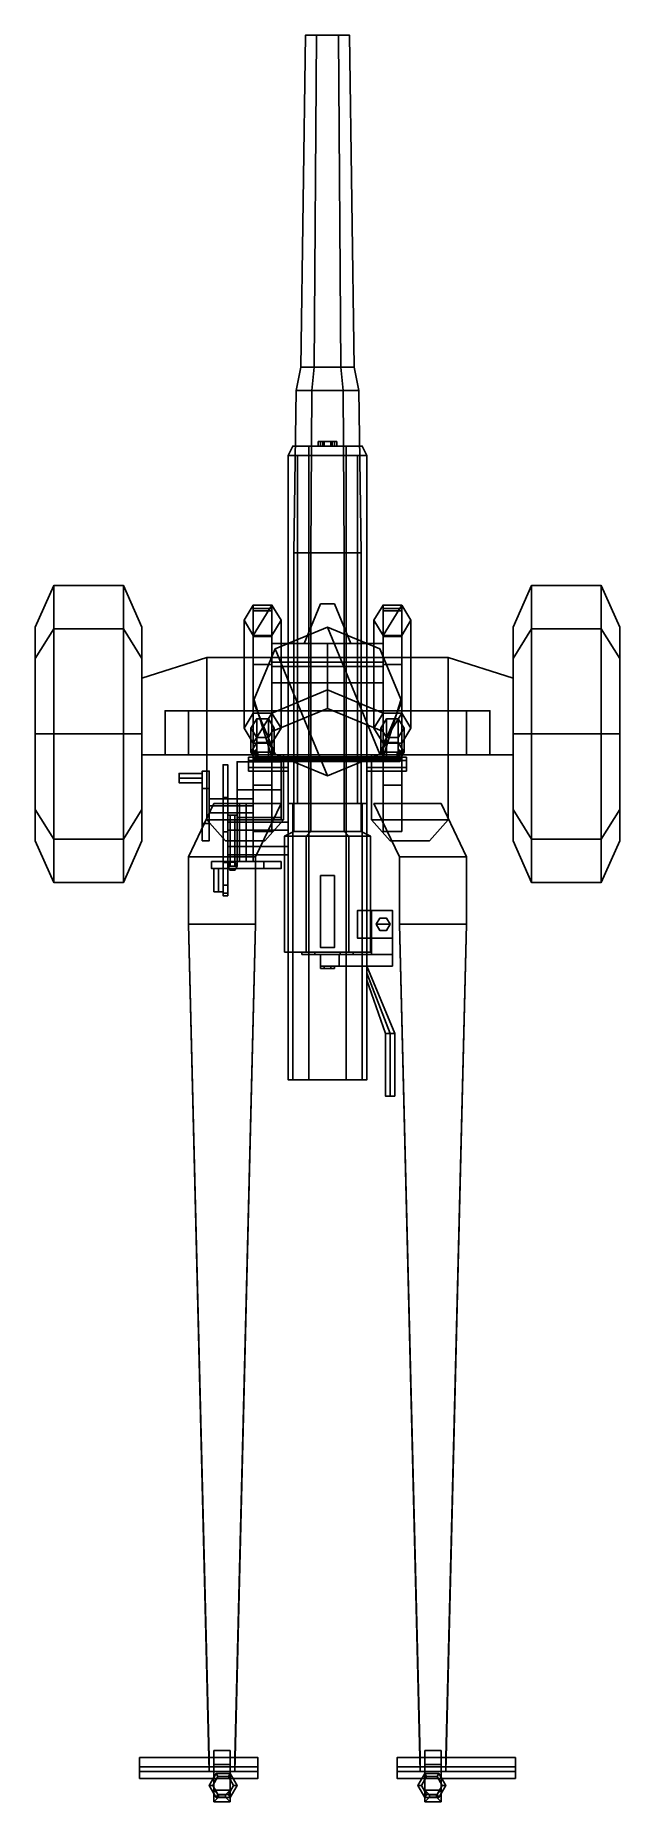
# Model space of a CAD drawing. Header units: millimetres. Extents: x -1.26 to 7, y -4.74 to 2.87.
# Drawn here: x -1.26 to 1.26, y -4.74 to 2.87 of the extents above.
import ezdxf

# ---------------------------------------------------------------- set-up
doc = ezdxf.new("R2010")
doc.units = ezdxf.units.MM
for name, color, linetype in [('gun', 1, 'Continuous'), ('sleeve', 5, 'Continuous'), ('supports', 5, 'Continuous'), ('turret', 3, 'Continuous'), ('wheels', 2, 'Continuous')]:
    doc.layers.add(name, color=color, linetype=linetype)

msp = doc.modelspace()

# ---------------------------------------------------------------- linework, layer by layer
for points in [[(-0.52, 0.19, 0.88), (-0.52, 0.19, 0.51), (-0.8, 0.1, 0.54), (-0.8, 0.1, 0.83)], [(-0.52, 0.19, 0.51), (-0.52, -0.23, 0.51), (-0.8, -0.23, 0.54), (-0.8, 0.1, 0.54)], [(-0.8, 0.1, 0.83), (-0.8, -0.23, 0.83), (-0.52, -0.23, 0.88), (-0.52, 0.19, 0.88)], [(-0.52, 0.19, 0.88), (-0.52, -0.23, 0.88), (0.52, -0.23, 0.88), (0.52, 0.19, 0.88)], [(0.52, 0.19, 0.88), (0.52, 0.19, 0.51), (-0.52, 0.19, 0.51), (-0.52, 0.19, 0.88)], [(0.52, 0.19, 0.51), (0.52, -0.23, 0.51), (-0.52, -0.23, 0.51), (-0.52, 0.19, 0.51)], [(0.8, 0.1, 0.54), (0.8, -0.23, 0.54), (0.52, -0.23, 0.51), (0.52, 0.19, 0.51)], [(0.52, 0.19, 0.88), (0.52, -0.23, 0.88), (0.8, -0.23, 0.83), (0.8, 0.1, 0.83)], [(0.8, 0.1, 0.83), (0.8, 0.1, 0.54), (0.52, 0.19, 0.51), (0.52, 0.19, 0.88)], [(-0.52, -0.04, 0.51), (-0.52, -0.04, 0.42), (-0.6, -0.04, 0.42), (-0.7, -0.04, 0.53)], [(-0.6, -0.04, 0.42), (-0.6, -0.23, 0.42), (-0.7, -0.23, 0.53), (-0.7, -0.04, 0.53)], [(-0.52, -0.04, 0.42), (-0.52, -0.23, 0.42), (-0.6, -0.23, 0.42), (-0.6, -0.04, 0.42)], [(0.52, -0.04, 0.49), (0.52, -0.04, 0.42), (-0.52, -0.04, 0.42), (-0.52, -0.04, 0.49)], [(-0.52, -0.04, 0.49), (-0.52, -0.23, 0.49), (0.52, -0.23, 0.49), (0.52, -0.04, 0.49)], [(0.52, -0.04, 0.42), (0.52, -0.23, 0.42), (-0.52, -0.23, 0.42), (-0.52, -0.04, 0.42)], [(-0.52, -0.23, 0.51), (-0.52, -0.23, 0.49), (-0.52, -0.04, 0.49), (-0.52, -0.04, 0.51)], [(0.7, -0.04, 0.53), (0.6, -0.04, 0.42), (0.52, -0.04, 0.42), (0.52, -0.04, 0.51)], [(0.6, -0.04, 0.42), (0.6, -0.23, 0.42), (0.52, -0.23, 0.42), (0.52, -0.04, 0.42)], [(0.52, -0.04, 0.49), (0.52, -0.23, 0.49), (0.52, -0.23, 0.51), (0.52, -0.04, 0.51)], [(0.7, -0.23, 0.53), (0.6, -0.23, 0.42), (0.6, -0.04, 0.42), (0.7, -0.04, 0.53)], [(-0.8, -0.23, 0.83), (-0.8, -0.23, 0.54), (-0.52, -0.23, 0.51), (-0.52, -0.23, 0.88)], [(-0.7, -0.23, 0.53), (-0.6, -0.23, 0.42), (-0.52, -0.23, 0.42), (-0.52, -0.23, 0.51)], [(-0.19, -0.23, 0.84), (-0.19, -0.51, 0.84), (-0.52, -0.51, 0.84), (-0.52, -0.23, 0.84)], [(-0.52, -0.23, 0.88), (-0.52, -0.51, 0.88), (-0.19, -0.51, 0.88), (-0.19, -0.23, 0.88)], [(-0.52, -0.23, 0.84), (-0.52, -0.51, 0.84), (-0.52, -0.51, 0.88), (-0.52, -0.23, 0.88)], [(-0.52, -0.23, 0.51), (-0.52, -0.51, 0.51), (-0.52, -0.51, 0.55), (-0.52, -0.23, 0.55)], [(-0.52, -0.23, 0.55), (-0.52, -0.51, 0.55), (-0.19, -0.51, 0.55), (-0.19, -0.23, 0.55)], [(-0.19, -0.23, 0.51), (-0.19, -0.51, 0.51), (-0.52, -0.51, 0.51), (-0.52, -0.23, 0.51)], [(-0.52, -0.23, 0.88), (-0.52, -0.23, 0.51), (0.52, -0.23, 0.51), (0.52, -0.23, 0.88)], [(-0.52, -0.23, 0.49), (-0.52, -0.23, 0.42), (0.52, -0.23, 0.42), (0.52, -0.23, 0.49)], [(-0.19, -0.51, 0.88), (-0.19, -0.51, 0.84), (-0.19, -0.23, 0.84), (-0.19, -0.23, 0.88)], [(-0.19, -0.51, 0.55), (-0.19, -0.51, 0.51), (-0.19, -0.23, 0.51), (-0.19, -0.23, 0.55)], [(0.52, -0.23, 0.84), (0.52, -0.51, 0.84), (0.19, -0.51, 0.84), (0.19, -0.23, 0.84)], [(0.19, -0.23, 0.88), (0.19, -0.51, 0.88), (0.52, -0.51, 0.88), (0.52, -0.23, 0.88)], [(0.19, -0.23, 0.84), (0.19, -0.51, 0.84), (0.19, -0.51, 0.88), (0.19, -0.23, 0.88)], [(0.19, -0.23, 0.51), (0.19, -0.51, 0.51), (0.19, -0.51, 0.55), (0.19, -0.23, 0.55)], [(0.19, -0.23, 0.55), (0.19, -0.51, 0.55), (0.52, -0.51, 0.55), (0.52, -0.23, 0.55)], [(0.52, -0.23, 0.51), (0.52, -0.51, 0.51), (0.19, -0.51, 0.51), (0.19, -0.23, 0.51)], [(0.52, -0.51, 0.88), (0.52, -0.51, 0.84), (0.52, -0.23, 0.84), (0.52, -0.23, 0.88)], [(0.52, -0.51, 0.55), (0.52, -0.51, 0.51), (0.52, -0.23, 0.51), (0.52, -0.23, 0.55)], [(0.52, -0.23, 0.88), (0.52, -0.23, 0.51), (0.8, -0.23, 0.54), (0.8, -0.23, 0.83)], [(0.52, -0.23, 0.51), (0.52, -0.23, 0.42), (0.6, -0.23, 0.42), (0.7, -0.23, 0.53)], [(-0.19, -0.51, 0.88), (-0.19, -0.51, 0.84), (-0.52, -0.51, 0.84), (-0.52, -0.51, 0.88)], [(-0.52, -0.51, 0.84), (-0.44, -0.6, 0.84), (-0.44, -0.6, 0.88), (-0.52, -0.51, 0.88)], [(-0.19, -0.51, 0.84), (-0.27, -0.6, 0.84), (-0.44, -0.6, 0.84), (-0.52, -0.51, 0.84)], [(-0.52, -0.51, 0.88), (-0.44, -0.6, 0.88), (-0.27, -0.6, 0.88), (-0.19, -0.51, 0.88)], [(-0.52, -0.51, 0.88), (-0.52, -0.51, 0.84), (-0.19, -0.51, 0.84), (-0.19, -0.51, 0.88)], [(-0.52, -0.51, 0.55), (-0.52, -0.51, 0.51), (-0.19, -0.51, 0.51), (-0.19, -0.51, 0.55)], [(-0.52, -0.51, 0.51), (-0.44, -0.6, 0.51), (-0.44, -0.6, 0.55), (-0.52, -0.51, 0.55)], [(-0.52, -0.51, 0.55), (-0.44, -0.6, 0.55), (-0.27, -0.6, 0.55), (-0.19, -0.51, 0.55)], [(-0.19, -0.51, 0.55), (-0.19, -0.51, 0.51), (-0.52, -0.51, 0.51), (-0.52, -0.51, 0.55)], [(-0.19, -0.51, 0.51), (-0.27, -0.6, 0.51), (-0.44, -0.6, 0.51), (-0.52, -0.51, 0.51)], [(-0.27, -0.6, 0.88), (-0.27, -0.6, 0.84), (-0.19, -0.51, 0.84), (-0.19, -0.51, 0.88)], [(-0.27, -0.6, 0.55), (-0.27, -0.6, 0.51), (-0.19, -0.51, 0.51), (-0.19, -0.51, 0.55)], [(0.52, -0.51, 0.84), (0.44, -0.6, 0.84), (0.27, -0.6, 0.84), (0.19, -0.51, 0.84)], [(0.19, -0.51, 0.88), (0.27, -0.6, 0.88), (0.44, -0.6, 0.88), (0.52, -0.51, 0.88)], [(0.19, -0.51, 0.84), (0.27, -0.6, 0.84), (0.27, -0.6, 0.88), (0.19, -0.51, 0.88)], [(0.19, -0.51, 0.51), (0.27, -0.6, 0.51), (0.27, -0.6, 0.55), (0.19, -0.51, 0.55)], [(0.19, -0.51, 0.55), (0.27, -0.6, 0.55), (0.44, -0.6, 0.55), (0.52, -0.51, 0.55)], [(0.52, -0.51, 0.51), (0.44, -0.6, 0.51), (0.27, -0.6, 0.51), (0.19, -0.51, 0.51)], [(0.44, -0.6, 0.88), (0.44, -0.6, 0.84), (0.52, -0.51, 0.84), (0.52, -0.51, 0.88)], [(0.44, -0.6, 0.55), (0.44, -0.6, 0.51), (0.52, -0.51, 0.51), (0.52, -0.51, 0.55)], [(-0.44, -0.6, 0.88), (-0.44, -0.6, 0.84), (-0.27, -0.6, 0.84), (-0.27, -0.6, 0.88)], [(-0.44, -0.6, 0.55), (-0.44, -0.6, 0.51), (-0.27, -0.6, 0.51), (-0.27, -0.6, 0.55)], [(0.27, -0.6, 0.88), (0.27, -0.6, 0.84), (0.44, -0.6, 0.84), (0.44, -0.6, 0.88)], [(0.27, -0.6, 0.55), (0.27, -0.6, 0.51), (0.44, -0.6, 0.51), (0.44, -0.6, 0.55)]]:
    msp.add_3dface(points)
at = {"layer": 'gun'}
for points in [[(-0.0475, 2.87, 1.6923), (-0.095, 2.87, 1.61), (-0.115, 1.44, 1.61), (-0.0575, 1.44, 1.7096)], [(-0.095, 2.87, 1.61), (-0.0475, 2.87, 1.5277), (-0.0575, 1.44, 1.5104), (-0.115, 1.44, 1.61)], [(-0.095, 2.87, 1.61), (-0.0475, 2.87, 1.6923), (-0.0575, 1.44, 1.7096), (-0.115, 1.44, 1.61)], [(-0.0475, 2.87, 1.5277), (-0.095, 2.87, 1.61), (-0.115, 1.44, 1.61), (-0.0575, 1.44, 1.5104)], [(0.0475, 2.87, 1.6923), (-0.0475, 2.87, 1.6923), (-0.0575, 1.44, 1.7096), (0.0575, 1.44, 1.7096)], [(-0.0475, 2.87, 1.5277), (0.0475, 2.87, 1.5277), (0.0575, 1.44, 1.5104), (-0.0575, 1.44, 1.5104)], [(0.0475, 2.87, 1.5277), (-0.0475, 2.87, 1.5277), (-0.0575, 1.44, 1.5104), (0.0575, 1.44, 1.5104)], [(-0.0475, 2.87, 1.6923), (0.0475, 2.87, 1.6923), (0.0575, 1.44, 1.7096), (-0.0575, 1.44, 1.7096)], [(0.095, 2.87, 1.61), (0.0475, 2.87, 1.6923), (0.0575, 1.44, 1.7096), (0.115, 1.44, 1.61)], [(0.0475, 2.87, 1.5277), (0.095, 2.87, 1.61), (0.115, 1.44, 1.61), (0.0575, 1.44, 1.5104)], [(0.0475, 2.87, 1.6923), (0.095, 2.87, 1.61), (0.115, 1.44, 1.61), (0.0575, 1.44, 1.7096)], [(0.095, 2.87, 1.61), (0.0475, 2.87, 1.5277), (0.0575, 1.44, 1.5104), (0.115, 1.44, 1.61)], [(-0.0575, 1.44, 1.7096), (-0.115, 1.44, 1.61), (-0.135, 1.34, 1.61), (-0.0675, 1.34, 1.7269)], [(-0.115, 1.44, 1.61), (-0.0575, 1.44, 1.5104), (-0.0675, 1.34, 1.4931), (-0.135, 1.34, 1.61)], [(0.115, 1.44, 1.61), (-0.115, 1.44, 1.61), (-0.0575, 1.44, 1.7096), (0.0575, 1.44, 1.7096)], [(0.0575, 1.44, 1.5104), (-0.0575, 1.44, 1.5104), (-0.115, 1.44, 1.61), (0.115, 1.44, 1.61)], [(0.0575, 1.44, 1.7096), (-0.0575, 1.44, 1.7096), (-0.0675, 1.34, 1.7269), (0.0675, 1.34, 1.7269)], [(-0.0575, 1.44, 1.5104), (0.0575, 1.44, 1.5104), (0.0675, 1.34, 1.4931), (-0.0675, 1.34, 1.4931)], [(0.115, 1.44, 1.61), (0.0575, 1.44, 1.7096), (0.0675, 1.34, 1.7269), (0.135, 1.34, 1.61)], [(0.0575, 1.44, 1.5104), (0.115, 1.44, 1.61), (0.135, 1.34, 1.61), (0.0675, 1.34, 1.4931)], [(-0.0675, 1.34, 1.7269), (-0.135, 1.34, 1.61), (-0.145, 0.64, 1.61), (-0.0725, 0.64, 1.7356)], [(-0.135, 1.34, 1.61), (-0.0675, 1.34, 1.4931), (-0.0725, 0.64, 1.4844), (-0.145, 0.64, 1.61)], [(0.0675, 1.34, 1.7269), (-0.0675, 1.34, 1.7269), (-0.0725, 0.64, 1.7356), (0.0725, 0.64, 1.7356)], [(-0.0675, 1.34, 1.4931), (0.0675, 1.34, 1.4931), (0.0725, 0.64, 1.4844), (-0.0725, 0.64, 1.4844)], [(0.135, 1.34, 1.61), (0.0675, 1.34, 1.7269), (0.0725, 0.64, 1.7356), (0.145, 0.64, 1.61)], [(0.0675, 1.34, 1.4931), (0.135, 1.34, 1.61), (0.145, 0.64, 1.61), (0.0725, 0.64, 1.4844)], [(-0.0725, 0.64, 1.7356), (-0.145, 0.64, 1.61), (-0.145, -0.56, 1.61), (-0.0725, -0.56, 1.7356)], [(-0.145, 0.64, 1.61), (-0.0725, 0.64, 1.4844), (-0.0725, -0.56, 1.4844), (-0.145, -0.56, 1.61)], [(0.0725, 0.64, 1.7356), (-0.0725, 0.64, 1.7356), (-0.0725, -0.56, 1.7356), (0.0725, -0.56, 1.7356)], [(-0.0725, 0.64, 1.4844), (0.0725, 0.64, 1.4844), (0.0725, -0.56, 1.4844), (-0.0725, -0.56, 1.4844)], [(0.145, 0.64, 1.61), (0.0725, 0.64, 1.7356), (0.0725, -0.56, 1.7356), (0.145, -0.56, 1.61)], [(0.0725, 0.64, 1.4844), (0.145, 0.64, 1.61), (0.145, -0.56, 1.61), (0.0725, -0.56, 1.4844)], [(-0.0725, -0.56, 1.7356), (-0.145, -0.56, 1.61), (-0.185, -0.58, 1.61), (-0.0925, -0.58, 1.7702)], [(-0.145, -0.56, 1.61), (-0.0725, -0.56, 1.4844), (-0.0925, -0.58, 1.4498), (-0.185, -0.58, 1.61)], [(-0.0925, -0.58, 1.7702), (-0.185, -0.58, 1.61), (-0.185, -1.08, 1.61), (-0.0925, -1.08, 1.7702)], [(-0.185, -0.58, 1.61), (-0.0925, -0.58, 1.4498), (-0.0925, -1.08, 1.4498), (-0.185, -1.08, 1.61)], [(0.0725, -0.56, 1.7356), (-0.0725, -0.56, 1.7356), (-0.0925, -0.58, 1.7702), (0.0925, -0.58, 1.7702)], [(-0.0725, -0.56, 1.4844), (0.0725, -0.56, 1.4844), (0.0925, -0.58, 1.4498), (-0.0925, -0.58, 1.4498)], [(0.0925, -0.58, 1.7702), (-0.0925, -0.58, 1.7702), (-0.0925, -1.08, 1.7702), (0.0925, -1.08, 1.7702)], [(-0.0925, -0.58, 1.4498), (0.0925, -0.58, 1.4498), (0.0925, -1.08, 1.4498), (-0.0925, -1.08, 1.4498)], [(0.145, -0.56, 1.61), (0.0725, -0.56, 1.7356), (0.0925, -0.58, 1.7702), (0.185, -0.58, 1.61)], [(0.0725, -0.56, 1.4844), (0.145, -0.56, 1.61), (0.185, -0.58, 1.61), (0.0925, -0.58, 1.4498)], [(0.185, -0.58, 1.61), (0.0925, -0.58, 1.7702), (0.0925, -1.08, 1.7702), (0.185, -1.08, 1.61)], [(0.0925, -0.58, 1.4498), (0.185, -0.58, 1.61), (0.185, -1.08, 1.61), (0.0925, -1.08, 1.4498)], [(-0.03, -0.75, 1.34), (-0.03, -1.06, 1.34), (-0.03, -1.06, 1.45), (-0.03, -0.75, 1.45)], [(0.03, -0.75, 1.45), (0.03, -0.75, 1.34), (-0.03, -0.75, 1.34), (-0.03, -0.75, 1.45)], [(0.03, -0.75, 1.34), (0.03, -1.06, 1.34), (-0.03, -1.06, 1.34), (-0.03, -0.75, 1.34)], [(0.03, -1.06, 1.45), (0.03, -1.06, 1.34), (0.03, -0.75, 1.34), (0.03, -0.75, 1.45)], [(0.28, -0.9, 1.7), (0.28, -0.9, 1.66), (0.15, -0.9, 1.66), (0.13, -0.9, 1.7)], [(0.13, -0.9, 1.7), (0.13, -1.02, 1.7), (0.28, -1.02, 1.7), (0.28, -0.9, 1.7)], [(0.28, -0.9, 1.56), (0.28, -0.9, 1.52), (0.13, -0.9, 1.52), (0.15, -0.9, 1.56)], [(0.28, -0.9, 1.52), (0.28, -1.02, 1.52), (0.13, -1.02, 1.52), (0.13, -0.9, 1.52)], [(0.28, -0.9, 1.66), (0.28, -1.02, 1.66), (0.15, -1.02, 1.66), (0.15, -0.9, 1.66)], [(0.15, -0.9, 1.56), (0.15, -1.02, 1.56), (0.28, -1.02, 1.56), (0.28, -0.9, 1.56)], [(0.28, -0.9, 1.66), (0.28, -0.9, 1.56), (0.19, -0.9, 1.56), (0.19, -0.9, 1.66)], [(0.19, -0.9, 1.56), (0.19, -1.09, 1.56), (0.19, -1.09, 1.66), (0.19, -0.9, 1.66)], [(0.28, -0.9, 1.56), (0.28, -1.09, 1.56), (0.19, -1.09, 1.56), (0.19, -0.9, 1.56)], [(0.19, -0.9, 1.66), (0.19, -1.09, 1.66), (0.28, -1.09, 1.66), (0.28, -0.9, 1.66)], [(0.28, -1.09, 1.66), (0.28, -1.09, 1.56), (0.28, -0.9, 1.56), (0.28, -0.9, 1.66)], [(0.28, -1.02, 1.7), (0.28, -1.02, 1.66), (0.28, -0.9, 1.66), (0.28, -0.9, 1.7)], [(0.28, -1.02, 1.56), (0.28, -1.02, 1.52), (0.28, -0.9, 1.52), (0.28, -0.9, 1.56)], [(0.225, -0.934, 1.7), (0.21, -0.96, 1.7), (0.21, -0.96, 1.72), (0.225, -0.934, 1.72)], [(0.21, -0.96, 1.72), (0.27, -0.96, 1.72), (0.255, -0.934, 1.72), (0.225, -0.934, 1.72)], [(0.27, -0.96, 1.5), (0.21, -0.96, 1.5), (0.225, -0.934, 1.5), (0.255, -0.934, 1.5)], [(0.21, -0.96, 1.52), (0.225, -0.934, 1.52), (0.225, -0.934, 1.5), (0.21, -0.96, 1.5)], [(0.21, -0.96, 1.7), (0.225, -0.986, 1.7), (0.225, -0.986, 1.72), (0.21, -0.96, 1.72)], [(0.225, -0.986, 1.72), (0.255, -0.986, 1.72), (0.27, -0.96, 1.72), (0.21, -0.96, 1.72)], [(0.255, -0.986, 1.5), (0.225, -0.986, 1.5), (0.21, -0.96, 1.5), (0.27, -0.96, 1.5)], [(0.225, -0.986, 1.52), (0.21, -0.96, 1.52), (0.21, -0.96, 1.5), (0.225, -0.986, 1.5)], [(0.255, -0.934, 1.7), (0.225, -0.934, 1.7), (0.225, -0.934, 1.72), (0.255, -0.934, 1.72)], [(0.225, -0.934, 1.52), (0.255, -0.934, 1.52), (0.255, -0.934, 1.5), (0.225, -0.934, 1.5)], [(0.225, -0.986, 1.7), (0.255, -0.986, 1.7), (0.255, -0.986, 1.72), (0.225, -0.986, 1.72)], [(0.255, -0.986, 1.52), (0.225, -0.986, 1.52), (0.225, -0.986, 1.5), (0.255, -0.986, 1.5)], [(0.27, -0.96, 1.7), (0.255, -0.934, 1.7), (0.255, -0.934, 1.72), (0.27, -0.96, 1.72)], [(0.255, -0.934, 1.52), (0.27, -0.96, 1.52), (0.27, -0.96, 1.5), (0.255, -0.934, 1.5)], [(0.255, -0.986, 1.7), (0.27, -0.96, 1.7), (0.27, -0.96, 1.72), (0.255, -0.986, 1.72)], [(0.27, -0.96, 1.52), (0.255, -0.986, 1.52), (0.255, -0.986, 1.5), (0.27, -0.96, 1.5)], [(-0.03, -1.06, 1.45), (-0.03, -1.06, 1.34), (0.03, -1.06, 1.34), (0.03, -1.06, 1.45)], [(0.13, -1.02, 1.7), (0.15, -1.02, 1.66), (0.28, -1.02, 1.66), (0.28, -1.02, 1.7)], [(0.15, -1.02, 1.56), (0.13, -1.02, 1.52), (0.28, -1.02, 1.52), (0.28, -1.02, 1.56)], [(0.0925, -1.08, 1.7702), (-0.0925, -1.08, 1.7702), (-0.185, -1.08, 1.61), (0.185, -1.08, 1.61)], [(0.185, -1.08, 1.61), (-0.185, -1.08, 1.61), (-0.0925, -1.08, 1.4498), (0.0925, -1.08, 1.4498)], [(-0.055, -1.08, 1.7053), (-0.11, -1.08, 1.61), (-0.11, -1.09, 1.61), (-0.055, -1.09, 1.7053)], [(-0.11, -1.08, 1.61), (-0.055, -1.08, 1.5147), (-0.055, -1.09, 1.5147), (-0.11, -1.09, 1.61)], [(0.055, -1.09, 1.7053), (-0.055, -1.09, 1.7053), (-0.11, -1.09, 1.61), (0.11, -1.09, 1.61)], [(0.11, -1.09, 1.61), (-0.11, -1.09, 1.61), (-0.055, -1.09, 1.5147), (0.055, -1.09, 1.5147)], [(0.055, -1.08, 1.7053), (-0.055, -1.08, 1.7053), (-0.055, -1.09, 1.7053), (0.055, -1.09, 1.7053)], [(-0.055, -1.08, 1.5147), (0.055, -1.08, 1.5147), (0.055, -1.09, 1.5147), (-0.055, -1.09, 1.5147)], [(-0.03, -1.09, 1.64), (-0.03, -1.14, 1.64), (0.05, -1.14, 1.66), (0.05, -1.09, 1.66)], [(-0.03, -1.09, 1.58), (-0.03, -1.14, 1.58), (-0.03, -1.14, 1.64), (-0.03, -1.09, 1.64)], [(0.05, -1.09, 1.56), (0.05, -1.14, 1.56), (-0.03, -1.14, 1.58), (-0.03, -1.09, 1.58)], [(-0.03, -1.14, 1.64), (-0.03, -1.14, 1.58), (0.05, -1.14, 1.56), (0.05, -1.14, 1.66)], [(-0.015, -1.14, 1.636), (-0.03, -1.14, 1.61), (-0.03, -1.15, 1.61), (-0.015, -1.15, 1.636)], [(-0.03, -1.14, 1.61), (-0.015, -1.14, 1.584), (-0.015, -1.15, 1.584), (-0.03, -1.15, 1.61)], [(0.015, -1.14, 1.636), (-0.015, -1.14, 1.636), (-0.015, -1.15, 1.636), (0.015, -1.15, 1.636)], [(-0.015, -1.14, 1.584), (0.015, -1.14, 1.584), (0.015, -1.15, 1.584), (-0.015, -1.15, 1.584)], [(0.03, -1.14, 1.61), (0.015, -1.14, 1.636), (0.015, -1.15, 1.636), (0.03, -1.15, 1.61)], [(0.015, -1.14, 1.584), (0.03, -1.14, 1.61), (0.03, -1.15, 1.61), (0.015, -1.15, 1.584)], [(0.28, -1.09, 1.56), (0.28, -1.14, 1.56), (0.05, -1.14, 1.56), (0.05, -1.09, 1.56)], [(0.05, -1.09, 1.66), (0.05, -1.14, 1.66), (0.28, -1.14, 1.66), (0.28, -1.09, 1.66)], [(0.05, -1.14, 1.66), (0.05, -1.14, 1.56), (0.28, -1.14, 1.56), (0.28, -1.14, 1.66)], [(0.11, -1.08, 1.61), (0.055, -1.08, 1.7053), (0.055, -1.09, 1.7053), (0.11, -1.09, 1.61)], [(0.055, -1.08, 1.5147), (0.11, -1.08, 1.61), (0.11, -1.09, 1.61), (0.055, -1.09, 1.5147)], [(0.19, -1.09, 1.66), (0.19, -1.09, 1.56), (0.08, -1.09, 1.56), (0.08, -1.09, 1.66)], [(0.28, -1.14, 1.66), (0.28, -1.14, 1.56), (0.28, -1.09, 1.56), (0.28, -1.09, 1.66)], [(0.015, -1.15, 1.636), (-0.015, -1.15, 1.636), (-0.03, -1.15, 1.61), (0.03, -1.15, 1.61)], [(0.03, -1.15, 1.61), (-0.03, -1.15, 1.61), (-0.015, -1.15, 1.584), (0.015, -1.15, 1.584)]]:
    msp.add_3dface(points, dxfattribs=at)
at = {"layer": 'sleeve'}
for points in [[(-0.15, 1.1, 1.48), (-0.17, 1.06, 1.48), (0.08, 1.06, 1.48), (0.08, 1.1, 1.48)], [(-0.15, 1.1, 1.35), (-0.17, 1.06, 1.35), (-0.17, 1.06, 1.48), (-0.15, 1.1, 1.48)], [(-0.08, 1.1, 1.3), (-0.08, 1.06, 1.28), (-0.17, 1.06, 1.35), (-0.15, 1.1, 1.35)], [(-0.08, 1.1, 1.48), (-0.08, 1.1, 1.3), (-0.15, 1.1, 1.35), (-0.15, 1.1, 1.48)], [(0.08, 1.1, 1.48), (0.08, 1.1, 1.3), (-0.08, 1.1, 1.3), (-0.08, 1.1, 1.48)], [(0.08, 1.1, 1.3), (0.08, 1.06, 1.28), (-0.08, 1.06, 1.28), (-0.08, 1.1, 1.3)], [(-0.02, 1.12, 1.4646), (-0.04, 1.12, 1.43), (-0.04, 1.1, 1.43), (-0.02, 1.1, 1.4646)], [(-0.04, 1.12, 1.43), (-0.02, 1.12, 1.3954), (-0.02, 1.1, 1.3954), (-0.04, 1.1, 1.43)], [(0.04, 1.12, 1.43), (-0.04, 1.12, 1.43), (-0.02, 1.12, 1.4646), (0.02, 1.12, 1.4646)], [(0.02, 1.12, 1.3954), (-0.02, 1.12, 1.3954), (-0.04, 1.12, 1.43), (0.04, 1.12, 1.43)], [(-0.015, 1.12, 1.356), (-0.03, 1.12, 1.33), (-0.03, 1.1, 1.33), (-0.015, 1.1, 1.356)], [(-0.03, 1.12, 1.33), (-0.015, 1.12, 1.304), (-0.015, 1.1, 1.304), (-0.03, 1.1, 1.33)], [(0.03, 1.12, 1.33), (-0.03, 1.12, 1.33), (-0.015, 1.12, 1.356), (0.015, 1.12, 1.356)], [(0.015, 1.12, 1.304), (-0.015, 1.12, 1.304), (-0.03, 1.12, 1.33), (0.03, 1.12, 1.33)], [(0.02, 1.12, 1.4646), (-0.02, 1.12, 1.4646), (-0.02, 1.1, 1.4646), (0.02, 1.1, 1.4646)], [(-0.02, 1.12, 1.3954), (0.02, 1.12, 1.3954), (0.02, 1.1, 1.3954), (-0.02, 1.1, 1.3954)], [(0.015, 1.12, 1.356), (-0.015, 1.12, 1.356), (-0.015, 1.1, 1.356), (0.015, 1.1, 1.356)], [(-0.015, 1.12, 1.304), (0.015, 1.12, 1.304), (0.015, 1.1, 1.304), (-0.015, 1.1, 1.304)], [(0.03, 1.12, 1.33), (0.015, 1.12, 1.356), (0.015, 1.1, 1.356), (0.03, 1.1, 1.33)], [(0.015, 1.12, 1.304), (0.03, 1.12, 1.33), (0.03, 1.1, 1.33), (0.015, 1.1, 1.304)], [(0.04, 1.12, 1.43), (0.02, 1.12, 1.4646), (0.02, 1.1, 1.4646), (0.04, 1.1, 1.43)], [(0.02, 1.12, 1.3954), (0.04, 1.12, 1.43), (0.04, 1.1, 1.43), (0.02, 1.1, 1.3954)], [(0.15, 1.1, 1.48), (0.15, 1.1, 1.35), (0.08, 1.1, 1.3), (0.08, 1.1, 1.48)], [(0.15, 1.1, 1.35), (0.17, 1.06, 1.35), (0.08, 1.06, 1.28), (0.08, 1.1, 1.3)], [(0.08, 1.1, 1.48), (0.08, 1.06, 1.48), (0.17, 1.06, 1.48), (0.15, 1.1, 1.48)], [(0.17, 1.06, 1.48), (0.17, 1.06, 1.35), (0.15, 1.1, 1.35), (0.15, 1.1, 1.48)], [(-0.13, 1.06, 1.55), (-0.13, 1.06, 1.48), (-0.17, 1.06, 1.48), (-0.17, 1.06, 1.55)], [(-0.17, 1.06, 1.35), (-0.17, -0.44, 1.35), (-0.17, -0.44, 1.55), (-0.17, 1.06, 1.55)], [(-0.13, 1.06, 1.32), (-0.13, -0.44, 1.32), (-0.17, -0.44, 1.35), (-0.17, 1.06, 1.35)], [(-0.17, 1.06, 1.55), (-0.17, -0.44, 1.55), (-0.13, -0.44, 1.55), (-0.13, 1.06, 1.55)], [(-0.08, 1.06, 1.48), (-0.08, 1.06, 1.48), (-0.13, 1.06, 1.48), (-0.13, 1.06, 1.55)], [(-0.08, 1.06, 1.28), (-0.08, -0.44, 1.28), (-0.13, -0.44, 1.32), (-0.13, 1.06, 1.32)], [(-0.13, 1.06, 1.55), (-0.13, -0.44, 1.55), (-0.08, -0.44, 1.48), (-0.08, 1.06, 1.48)], [(-0.08, 1.06, 1.48), (-0.08, -0.44, 1.48), (0.08, -0.44, 1.48), (0.08, 1.06, 1.48)], [(0.08, 1.06, 1.28), (0.08, -0.44, 1.28), (-0.08, -0.44, 1.28), (-0.08, 1.06, 1.28)], [(0.13, 1.06, 1.55), (0.13, 1.06, 1.48), (0.08, 1.06, 1.48)], [(0.13, 1.06, 1.32), (0.13, -0.44, 1.32), (0.08, -0.44, 1.28), (0.08, 1.06, 1.28)], [(0.08, 1.06, 1.48), (0.08, -0.44, 1.48), (0.13, -0.44, 1.55), (0.13, 1.06, 1.55)], [(0.17, 1.06, 1.55), (0.17, 1.06, 1.48), (0.13, 1.06, 1.48), (0.13, 1.06, 1.55)], [(0.17, 1.06, 1.35), (0.17, -0.44, 1.35), (0.13, -0.44, 1.32), (0.13, 1.06, 1.32)], [(0.13, 1.06, 1.55), (0.13, -0.44, 1.55), (0.17, -0.44, 1.55), (0.17, 1.06, 1.55)], [(0.17, -0.44, 1.55), (0.17, -0.44, 1.35), (0.17, 1.06, 1.35), (0.17, 1.06, 1.55)], [(-0.43, -0.4137, 1.6972), (-0.43, -0.2729, 1.6507), (-0.45, -0.2729, 1.6507), (-0.45, -0.4137, 1.6972)], [(-0.45, -0.44, 1.32), (-0.45, -0.8262, 1.2184), (-0.45, -0.8372, 1.3663), (-0.45, -0.2729, 1.6507)], [(-0.43, -0.2729, 1.6507), (-0.43, -0.44, 1.32), (-0.45, -0.44, 1.32), (-0.45, -0.2729, 1.6507)], [(-0.45, -0.2729, 1.6507), (-0.45, -0.8372, 1.3663), (-0.45, -0.7907, 1.5071), (-0.45, -0.4137, 1.6972)], [(-0.43, -0.8372, 1.3663), (-0.43, -0.8262, 1.2184), (-0.43, -0.44, 1.32), (-0.43, -0.2729, 1.6507)], [(-0.43, -0.7907, 1.5071), (-0.43, -0.8372, 1.3663), (-0.43, -0.2729, 1.6507), (-0.43, -0.4137, 1.6972)], [(-0.17, -0.255, 1.466), (-0.17, -0.24, 1.44), (-0.34, -0.24, 1.44), (-0.34, -0.255, 1.466)], [(-0.17, -0.24, 1.44), (-0.17, -0.255, 1.414), (-0.34, -0.255, 1.414), (-0.34, -0.24, 1.44)], [(-0.34, -0.285, 1.466), (-0.34, -0.255, 1.466), (-0.34, -0.24, 1.44), (-0.34, -0.3, 1.44)], [(-0.34, -0.3, 1.44), (-0.34, -0.24, 1.44), (-0.34, -0.255, 1.414), (-0.34, -0.285, 1.414)], [(-0.17, -0.285, 1.466), (-0.17, -0.255, 1.466), (-0.34, -0.255, 1.466), (-0.34, -0.285, 1.466)], [(-0.17, -0.255, 1.414), (-0.17, -0.285, 1.414), (-0.34, -0.285, 1.414), (-0.34, -0.255, 1.414)], [(-0.17, -0.3, 1.44), (-0.17, -0.285, 1.466), (-0.34, -0.285, 1.466), (-0.34, -0.3, 1.44)], [(-0.17, -0.285, 1.414), (-0.17, -0.3, 1.44), (-0.34, -0.3, 1.44), (-0.34, -0.285, 1.414)], [(0.17, -0.255, 1.414), (0.17, -0.24, 1.44), (0.34, -0.24, 1.44), (0.34, -0.255, 1.414)], [(0.17, -0.24, 1.44), (0.17, -0.255, 1.466), (0.34, -0.255, 1.466), (0.34, -0.24, 1.44)], [(0.17, -0.255, 1.466), (0.17, -0.285, 1.466), (0.34, -0.285, 1.466), (0.34, -0.255, 1.466)], [(0.17, -0.285, 1.414), (0.17, -0.255, 1.414), (0.34, -0.255, 1.414), (0.34, -0.285, 1.414)], [(0.17, -0.3, 1.44), (0.17, -0.285, 1.414), (0.34, -0.285, 1.414), (0.34, -0.3, 1.44)], [(0.17, -0.285, 1.466), (0.17, -0.3, 1.44), (0.34, -0.3, 1.44), (0.34, -0.285, 1.466)], [(0.34, -0.285, 1.414), (0.34, -0.255, 1.414), (0.34, -0.24, 1.44), (0.34, -0.3, 1.44)], [(0.34, -0.3, 1.44), (0.34, -0.24, 1.44), (0.34, -0.255, 1.466), (0.34, -0.285, 1.466)], [(-0.43, -0.5616, 1.6862), (-0.43, -0.4137, 1.6972), (-0.45, -0.4137, 1.6972), (-0.45, -0.5616, 1.6862)], [(-0.45, -0.4137, 1.6972), (-0.45, -0.7907, 1.5071), (-0.45, -0.694, 1.6194), (-0.45, -0.5616, 1.6862)], [(-0.43, -0.44, 1.32), (-0.43, -0.8262, 1.2184), (-0.45, -0.8262, 1.2184), (-0.45, -0.44, 1.32)], [(-0.43, -0.694, 1.6194), (-0.43, -0.7907, 1.5071), (-0.43, -0.4137, 1.6972), (-0.43, -0.5616, 1.6862)], [(-0.17, -0.44, 1.35), (-0.17, -1.63, 1.35), (-0.17, -1.63, 1.55), (-0.17, -0.44, 1.55)], [(-0.17, -0.44, 1.55), (-0.17, -1.63, 1.55), (-0.15, -1.63, 1.55), (-0.15, -0.44, 1.55)], [(-0.08, -0.44, 1.28), (-0.08, -1.63, 1.28), (-0.17, -1.63, 1.35), (-0.17, -0.44, 1.35)], [(-0.15, -1.63, 1.55), (-0.15, -1.63, 1.37), (-0.15, -0.44, 1.37), (-0.15, -0.44, 1.55)], [(-0.15, -1.63, 1.37), (-0.08, -1.63, 1.31), (-0.08, -0.44, 1.31), (-0.15, -0.44, 1.37)], [(-0.15, -0.44, 1.55), (-0.15, -0.44, 1.37), (-0.13, -0.44, 1.3529), (-0.13, -0.44, 1.55)], [(-0.13, -0.44, 1.55), (-0.13, -0.44, 1.32), (-0.08, -0.44, 1.28), (-0.08, -0.44, 1.48)], [(-0.08, -0.44, 1.48), (-0.08, -0.44, 1.31), (0.08, -0.44, 1.31), (0.08, -0.44, 1.48)], [(-0.08, -1.63, 1.31), (0.08, -1.63, 1.31), (0.08, -0.44, 1.31), (-0.08, -0.44, 1.31)], [(0.08, -0.44, 1.28), (0.08, -1.63, 1.28), (-0.08, -1.63, 1.28), (-0.08, -0.44, 1.28)], [(0.08, -1.63, 1.31), (0.15, -1.63, 1.37), (0.15, -0.44, 1.37), (0.08, -0.44, 1.31)], [(0.17, -0.44, 1.35), (0.17, -1.63, 1.35), (0.08, -1.63, 1.28), (0.08, -0.44, 1.28)], [(0.08, -0.44, 1.48), (0.08, -0.44, 1.28), (0.13, -0.44, 1.32), (0.13, -0.44, 1.55)], [(0.13, -0.44, 1.55), (0.13, -0.44, 1.3529), (0.15, -0.44, 1.37), (0.15, -0.44, 1.55)], [(0.15, -0.44, 1.37), (0.15, -1.63, 1.37), (0.15, -1.63, 1.55), (0.15, -0.44, 1.55)], [(0.15, -0.44, 1.55), (0.15, -1.63, 1.55), (0.17, -1.63, 1.55), (0.17, -0.44, 1.55)], [(0.17, -1.63, 1.55), (0.17, -1.63, 1.35), (0.17, -0.44, 1.35), (0.17, -0.44, 1.55)], [(-0.42, -0.49, 1.5973), (-0.43, -0.49, 1.58), (-0.43, -0.71, 1.58), (-0.42, -0.71, 1.5973)], [(-0.43, -0.49, 1.58), (-0.42, -0.49, 1.5627), (-0.42, -0.71, 1.5627), (-0.43, -0.71, 1.58)], [(-0.39, -0.49, 1.58), (-0.43, -0.49, 1.58), (-0.42, -0.49, 1.5973), (-0.4, -0.49, 1.5973)], [(-0.4, -0.49, 1.5627), (-0.42, -0.49, 1.5627), (-0.43, -0.49, 1.58), (-0.39, -0.49, 1.58)], [(-0.17, -0.555, 1.4806), (-0.17, -0.52, 1.42), (-0.43, -0.52, 1.42), (-0.43, -0.555, 1.4806)], [(-0.17, -0.52, 1.42), (-0.17, -0.555, 1.3594), (-0.43, -0.555, 1.3594), (-0.43, -0.52, 1.42)], [(-0.4, -0.49, 1.5973), (-0.42, -0.49, 1.5973), (-0.42, -0.71, 1.5973), (-0.4, -0.71, 1.5973)], [(-0.42, -0.49, 1.5627), (-0.4, -0.49, 1.5627), (-0.4, -0.71, 1.5627), (-0.42, -0.71, 1.5627)], [(-0.39, -0.49, 1.58), (-0.4, -0.49, 1.5973), (-0.4, -0.71, 1.5973), (-0.39, -0.71, 1.58)], [(-0.4, -0.49, 1.5627), (-0.39, -0.49, 1.58), (-0.39, -0.71, 1.58), (-0.4, -0.71, 1.5627)], [(-0.43, -0.694, 1.6194), (-0.43, -0.5616, 1.6862), (-0.45, -0.5616, 1.6862), (-0.45, -0.694, 1.6194)], [(-0.17, -0.625, 1.4806), (-0.17, -0.555, 1.4806), (-0.43, -0.555, 1.4806), (-0.43, -0.625, 1.4806)], [(-0.17, -0.555, 1.3594), (-0.17, -0.625, 1.3594), (-0.43, -0.625, 1.3594), (-0.43, -0.555, 1.3594)], [(-0.17, -0.66, 1.42), (-0.17, -0.625, 1.4806), (-0.43, -0.625, 1.4806), (-0.43, -0.66, 1.42)], [(-0.17, -0.625, 1.3594), (-0.17, -0.66, 1.42), (-0.43, -0.66, 1.42), (-0.43, -0.625, 1.3594)], [(-0.43, -0.7907, 1.5071), (-0.43, -0.694, 1.6194), (-0.45, -0.694, 1.6194), (-0.45, -0.7907, 1.5071)], [(-0.42, -0.6927, 1.34), (-0.43, -0.71, 1.34), (-0.43, -0.71, 1.56), (-0.42, -0.6927, 1.56)], [(-0.42, -0.6927, 1.56), (-0.43, -0.71, 1.56), (-0.39, -0.71, 1.56), (-0.4, -0.6927, 1.56)], [(-0.42, -0.6927, 1.34), (-0.4, -0.6927, 1.34), (-0.39, -0.71, 1.34), (-0.43, -0.71, 1.34)], [(-0.43, -0.71, 1.34), (-0.42, -0.7273, 1.34), (-0.42, -0.7273, 1.56), (-0.43, -0.71, 1.56)], [(-0.42, -0.71, 1.5973), (-0.43, -0.71, 1.58), (-0.42, -0.71, 1.5627), (-0.4, -0.71, 1.5973)], [(-0.43, -0.71, 1.56), (-0.42, -0.7273, 1.56), (-0.4, -0.7273, 1.56), (-0.39, -0.71, 1.56)], [(-0.43, -0.71, 1.34), (-0.39, -0.71, 1.34), (-0.4, -0.7273, 1.34), (-0.42, -0.7273, 1.34)], [(-0.4, -0.6927, 1.34), (-0.42, -0.6927, 1.34), (-0.42, -0.6927, 1.56), (-0.4, -0.6927, 1.56)], [(-0.4, -0.71, 1.5973), (-0.42, -0.71, 1.5627), (-0.4, -0.71, 1.5627), (-0.39, -0.71, 1.58)], [(-0.42, -0.7273, 1.34), (-0.4, -0.7273, 1.34), (-0.4, -0.7273, 1.56), (-0.42, -0.7273, 1.56)], [(-0.39, -0.71, 1.34), (-0.4, -0.6927, 1.34), (-0.4, -0.6927, 1.56), (-0.39, -0.71, 1.56)], [(-0.4, -0.7273, 1.34), (-0.39, -0.71, 1.34), (-0.39, -0.71, 1.56), (-0.4, -0.7273, 1.56)], [(-0.43, -0.8372, 1.3663), (-0.43, -0.7907, 1.5071), (-0.45, -0.7907, 1.5071), (-0.45, -0.8372, 1.3663)], [(-0.43, -0.8262, 1.2184), (-0.43, -0.8372, 1.3663), (-0.45, -0.8372, 1.3663), (-0.45, -0.8262, 1.2184)], [(0.17, -1.14, 1.38), (0.17, -1.17, 1.4), (0.27, -1.43, 1.4), (0.29, -1.43, 1.38)], [(0.17, -1.17, 1.36), (0.17, -1.14, 1.38), (0.29, -1.43, 1.38), (0.27, -1.43, 1.36)], [(0.17, -1.17, 1.4), (0.17, -1.2, 1.38), (0.25, -1.43, 1.38), (0.27, -1.43, 1.4)], [(0.17, -1.2, 1.38), (0.17, -1.17, 1.36), (0.27, -1.43, 1.36), (0.25, -1.43, 1.38)], [(0.27, -1.43, 1.4), (0.25, -1.43, 1.38), (0.25, -1.7, 1.38), (0.27, -1.7, 1.4)], [(0.25, -1.43, 1.38), (0.27, -1.43, 1.36), (0.27, -1.7, 1.36), (0.25, -1.7, 1.38)], [(0.29, -1.43, 1.38), (0.27, -1.43, 1.4), (0.27, -1.7, 1.4), (0.29, -1.7, 1.38)], [(0.27, -1.43, 1.36), (0.29, -1.43, 1.38), (0.29, -1.7, 1.38), (0.27, -1.7, 1.36)], [(-0.17, -1.63, 1.55), (-0.17, -1.63, 1.35), (-0.15, -1.63, 1.37), (-0.15, -1.63, 1.55)], [(-0.17, -1.63, 1.35), (-0.08, -1.63, 1.28), (-0.08, -1.63, 1.31), (-0.15, -1.63, 1.37)], [(-0.08, -1.63, 1.28), (0.08, -1.63, 1.28), (0.08, -1.63, 1.31), (-0.08, -1.63, 1.31)], [(0.08, -1.63, 1.28), (0.17, -1.63, 1.35), (0.15, -1.63, 1.37), (0.08, -1.63, 1.31)], [(0.15, -1.63, 1.55), (0.15, -1.63, 1.37), (0.17, -1.63, 1.35), (0.17, -1.63, 1.55)], [(0.27, -1.7, 1.4), (0.25, -1.7, 1.38), (0.27, -1.7, 1.36), (0.29, -1.7, 1.38)]]:
    msp.add_3dface(points, dxfattribs=at)
at = {"layer": 'supports'}
for points in [[(-0.49, -0.44, 0.55), (-0.6, -0.67, 0.55), (-0.6, -0.67, 0.84), (-0.49, -0.44, 0.84)], [(-0.2, -0.44, 0.55), (-0.31, -0.67, 0.55), (-0.6, -0.67, 0.55), (-0.49, -0.44, 0.55)], [(-0.49, -0.44, 0.84), (-0.6, -0.67, 0.84), (-0.31, -0.67, 0.84), (-0.2, -0.44, 0.84)], [(-0.2, -0.44, 0.84), (-0.2, -0.44, 0.55), (-0.49, -0.44, 0.55), (-0.49, -0.44, 0.84)], [(-0.31, -0.67, 0.84), (-0.31, -0.67, 0.55), (-0.2, -0.44, 0.55), (-0.2, -0.44, 0.84)], [(0.49, -0.44, 0.84), (0.49, -0.44, 0.55), (0.2, -0.44, 0.55), (0.2, -0.44, 0.84)], [(0.2, -0.44, 0.55), (0.31, -0.67, 0.55), (0.31, -0.67, 0.84), (0.2, -0.44, 0.84)], [(0.49, -0.44, 0.55), (0.6, -0.67, 0.55), (0.31, -0.67, 0.55), (0.2, -0.44, 0.55)], [(0.2, -0.44, 0.84), (0.31, -0.67, 0.84), (0.6, -0.67, 0.84), (0.49, -0.44, 0.84)], [(0.6, -0.67, 0.84), (0.6, -0.67, 0.55), (0.49, -0.44, 0.55), (0.49, -0.44, 0.84)], [(-0.6, -0.67, 0.55), (-0.6, -0.96, 0.55), (-0.6, -0.96, 0.84), (-0.6, -0.67, 0.84)], [(-0.6, -0.67, 0.84), (-0.6, -0.96, 0.84), (-0.31, -0.96, 0.84), (-0.31, -0.67, 0.84)], [(-0.31, -0.67, 0.55), (-0.31, -0.96, 0.55), (-0.6, -0.96, 0.55), (-0.6, -0.67, 0.55)], [(-0.31, -0.96, 0.84), (-0.31, -0.96, 0.55), (-0.31, -0.67, 0.55), (-0.31, -0.67, 0.84)], [(0.6, -0.67, 0.55), (0.6, -0.96, 0.55), (0.31, -0.96, 0.55), (0.31, -0.67, 0.55)], [(0.31, -0.67, 0.84), (0.31, -0.96, 0.84), (0.6, -0.96, 0.84), (0.6, -0.67, 0.84)], [(0.31, -0.67, 0.55), (0.31, -0.96, 0.55), (0.31, -0.96, 0.84), (0.31, -0.67, 0.84)], [(0.6, -0.96, 0.84), (0.6, -0.96, 0.55), (0.6, -0.67, 0.55), (0.6, -0.67, 0.84)], [(-0.6, -0.96, 0.55), (-0.51, -4.55, 0.34), (-0.51, -4.61, 0.45), (-0.6, -0.96, 0.84)], [(-0.6, -0.96, 0.84), (-0.51, -4.61, 0.45), (-0.4, -4.61, 0.45), (-0.31, -0.96, 0.84)], [(-0.31, -0.96, 0.55), (-0.4, -4.55, 0.34), (-0.51, -4.55, 0.34), (-0.6, -0.96, 0.55)], [(-0.4, -4.61, 0.45), (-0.4, -4.55, 0.34), (-0.31, -0.96, 0.55), (-0.31, -0.96, 0.84)], [(0.31, -0.96, 0.55), (0.4, -4.55, 0.34), (0.4, -4.61, 0.45), (0.31, -0.96, 0.84)], [(0.6, -0.96, 0.55), (0.51, -4.55, 0.34), (0.4, -4.55, 0.34), (0.31, -0.96, 0.55)], [(0.31, -0.96, 0.84), (0.4, -4.61, 0.45), (0.51, -4.61, 0.45), (0.6, -0.96, 0.84)], [(0.51, -4.61, 0.45), (0.51, -4.55, 0.34), (0.6, -0.96, 0.55), (0.6, -0.96, 0.84)], [(-0.81, -4.61, 0.45), (-0.81, -4.55, 0.34), (-0.3, -4.55, 0.34), (-0.3, -4.61, 0.45)], [(-0.3, -4.61, 0.45), (-0.3, -4.55, 0.34), (-0.81, -4.55, 0.34), (-0.81, -4.61, 0.45)], [(-0.3, -4.55, 0.34), (-0.3, -4.55, 0.29), (-0.81, -4.55, 0.29), (-0.81, -4.55, 0.34)], [(-0.81, -4.55, 0.34), (-0.81, -4.55, 0.29), (-0.3, -4.55, 0.29), (-0.3, -4.55, 0.34)], [(-0.81, -4.55, 0.29), (-0.81, -4.59, 0.19), (-0.3, -4.59, 0.19), (-0.3, -4.55, 0.29)], [(-0.3, -4.55, 0.29), (-0.3, -4.59, 0.19), (-0.81, -4.59, 0.19), (-0.81, -4.55, 0.29)], [(-0.42, -4.69, 0.57), (-0.42, -4.52, 0.45), (-0.49, -4.52, 0.45), (-0.49, -4.69, 0.57)], [(-0.49, -4.52, 0.45), (-0.49, -4.58, 0.45), (-0.49, -4.74, 0.56), (-0.49, -4.69, 0.57)], [(-0.42, -4.74, 0.56), (-0.42, -4.58, 0.45), (-0.42, -4.52, 0.45), (-0.42, -4.69, 0.57)], [(0.3, -4.55, 0.34), (0.3, -4.55, 0.29), (0.81, -4.55, 0.29), (0.81, -4.55, 0.34)], [(0.81, -4.55, 0.34), (0.81, -4.55, 0.29), (0.3, -4.55, 0.29), (0.3, -4.55, 0.34)], [(0.81, -4.55, 0.29), (0.81, -4.59, 0.19), (0.3, -4.59, 0.19), (0.3, -4.55, 0.29)], [(0.3, -4.55, 0.29), (0.3, -4.59, 0.19), (0.81, -4.59, 0.19), (0.81, -4.55, 0.29)], [(0.81, -4.61, 0.45), (0.81, -4.55, 0.34), (0.3, -4.55, 0.34), (0.3, -4.61, 0.45)], [(0.3, -4.61, 0.45), (0.3, -4.55, 0.34), (0.81, -4.55, 0.34), (0.81, -4.61, 0.45)], [(0.42, -4.52, 0.45), (0.42, -4.58, 0.45), (0.42, -4.74, 0.56), (0.42, -4.69, 0.57)], [(0.49, -4.69, 0.57), (0.49, -4.52, 0.45), (0.42, -4.52, 0.45), (0.42, -4.69, 0.57)], [(0.49, -4.74, 0.56), (0.49, -4.58, 0.45), (0.49, -4.52, 0.45), (0.49, -4.69, 0.57)], [(-0.3, -4.64, 0.47), (-0.3, -4.61, 0.45), (-0.81, -4.61, 0.45), (-0.81, -4.64, 0.47)], [(-0.81, -4.64, 0.47), (-0.81, -4.61, 0.45), (-0.3, -4.61, 0.45), (-0.3, -4.64, 0.47)], [(-0.51, -4.67, 0.48), (-0.495, -4.67, 0.4887), (-0.4725, -4.631, 0.4887), (-0.48, -4.618, 0.48)], [(-0.495, -4.67, 0.4713), (-0.51, -4.67, 0.48), (-0.48, -4.618, 0.48), (-0.4725, -4.631, 0.4713)], [(-0.495, -4.67, 0.4887), (-0.495, -4.67, 0.4713), (-0.4725, -4.631, 0.4713), (-0.4725, -4.631, 0.4887)], [(-0.49, -4.74, 0.56), (-0.49, -4.58, 0.45), (-0.42, -4.58, 0.45), (-0.42, -4.74, 0.56)], [(-0.48, -4.618, 0.48), (-0.4725, -4.631, 0.4887), (-0.4275, -4.631, 0.4887), (-0.42, -4.618, 0.48)], [(-0.4725, -4.631, 0.4713), (-0.48, -4.618, 0.48), (-0.42, -4.618, 0.48), (-0.4275, -4.631, 0.4713)], [(-0.4725, -4.631, 0.4887), (-0.4725, -4.631, 0.4713), (-0.4275, -4.631, 0.4713), (-0.4275, -4.631, 0.4887)], [(-0.42, -4.618, 0.48), (-0.4275, -4.631, 0.4887), (-0.405, -4.67, 0.4887), (-0.39, -4.67, 0.48)], [(-0.4275, -4.631, 0.4713), (-0.42, -4.618, 0.48), (-0.39, -4.67, 0.48), (-0.405, -4.67, 0.4713)], [(-0.4275, -4.631, 0.4887), (-0.4275, -4.631, 0.4713), (-0.405, -4.67, 0.4713), (-0.405, -4.67, 0.4887)], [(0.81, -4.64, 0.47), (0.81, -4.61, 0.45), (0.3, -4.61, 0.45), (0.3, -4.64, 0.47)], [(0.3, -4.64, 0.47), (0.3, -4.61, 0.45), (0.81, -4.61, 0.45), (0.81, -4.64, 0.47)], [(0.39, -4.67, 0.48), (0.405, -4.67, 0.4887), (0.4275, -4.631, 0.4887), (0.42, -4.618, 0.48)], [(0.405, -4.67, 0.4713), (0.39, -4.67, 0.48), (0.42, -4.618, 0.48), (0.4275, -4.631, 0.4713)], [(0.405, -4.67, 0.4887), (0.405, -4.67, 0.4713), (0.4275, -4.631, 0.4713), (0.4275, -4.631, 0.4887)], [(0.42, -4.74, 0.56), (0.42, -4.58, 0.45), (0.49, -4.58, 0.45), (0.49, -4.74, 0.56)], [(0.42, -4.618, 0.48), (0.4275, -4.631, 0.4887), (0.4725, -4.631, 0.4887), (0.48, -4.618, 0.48)], [(0.4275, -4.631, 0.4713), (0.42, -4.618, 0.48), (0.48, -4.618, 0.48), (0.4725, -4.631, 0.4713)], [(0.4275, -4.631, 0.4887), (0.4275, -4.631, 0.4713), (0.4725, -4.631, 0.4713), (0.4725, -4.631, 0.4887)], [(0.48, -4.618, 0.48), (0.4725, -4.631, 0.4887), (0.495, -4.67, 0.4887), (0.51, -4.67, 0.48)], [(0.4725, -4.631, 0.4713), (0.48, -4.618, 0.48), (0.51, -4.67, 0.48), (0.495, -4.67, 0.4713)], [(0.4725, -4.631, 0.4887), (0.4725, -4.631, 0.4713), (0.495, -4.67, 0.4713), (0.495, -4.67, 0.4887)], [(-0.48, -4.722, 0.48), (-0.4725, -4.709, 0.4887), (-0.495, -4.67, 0.4887), (-0.51, -4.67, 0.48)], [(-0.4725, -4.709, 0.4713), (-0.48, -4.722, 0.48), (-0.51, -4.67, 0.48), (-0.495, -4.67, 0.4713)], [(-0.4725, -4.709, 0.4887), (-0.4725, -4.709, 0.4713), (-0.495, -4.67, 0.4713), (-0.495, -4.67, 0.4887)], [(-0.44, -4.71, 0.73), (-0.42, -4.69, 0.57), (-0.49, -4.69, 0.57), (-0.47, -4.71, 0.73)], [(-0.49, -4.69, 0.57), (-0.49, -4.74, 0.56), (-0.47, -4.72, 0.73), (-0.47, -4.71, 0.73)], [(-0.42, -4.722, 0.48), (-0.4275, -4.709, 0.4887), (-0.4725, -4.709, 0.4887), (-0.48, -4.722, 0.48)], [(-0.4275, -4.709, 0.4713), (-0.42, -4.722, 0.48), (-0.48, -4.722, 0.48), (-0.4725, -4.709, 0.4713)], [(-0.4275, -4.709, 0.4887), (-0.4275, -4.709, 0.4713), (-0.4725, -4.709, 0.4713), (-0.4725, -4.709, 0.4887)], [(-0.47, -4.71, 0.73), (-0.47, -4.72, 0.73), (-0.44, -4.72, 0.73), (-0.44, -4.71, 0.73)], [(-0.44, -4.72, 0.73), (-0.42, -4.74, 0.56), (-0.42, -4.69, 0.57), (-0.44, -4.71, 0.73)], [(-0.39, -4.67, 0.48), (-0.405, -4.67, 0.4887), (-0.4275, -4.709, 0.4887), (-0.42, -4.722, 0.48)], [(-0.405, -4.67, 0.4887), (-0.405, -4.67, 0.4713), (-0.4275, -4.709, 0.4713), (-0.4275, -4.709, 0.4887)], [(-0.405, -4.67, 0.4713), (-0.39, -4.67, 0.48), (-0.42, -4.722, 0.48), (-0.4275, -4.709, 0.4713)], [(0.42, -4.722, 0.48), (0.4275, -4.709, 0.4887), (0.405, -4.67, 0.4887), (0.39, -4.67, 0.48)], [(0.4275, -4.709, 0.4713), (0.42, -4.722, 0.48), (0.39, -4.67, 0.48), (0.405, -4.67, 0.4713)], [(0.4275, -4.709, 0.4887), (0.4275, -4.709, 0.4713), (0.405, -4.67, 0.4713), (0.405, -4.67, 0.4887)], [(0.47, -4.71, 0.73), (0.49, -4.69, 0.57), (0.42, -4.69, 0.57), (0.44, -4.71, 0.73)], [(0.42, -4.69, 0.57), (0.42, -4.74, 0.56), (0.44, -4.72, 0.73), (0.44, -4.71, 0.73)], [(0.48, -4.722, 0.48), (0.4725, -4.709, 0.4887), (0.4275, -4.709, 0.4887), (0.42, -4.722, 0.48)], [(0.4725, -4.709, 0.4713), (0.48, -4.722, 0.48), (0.42, -4.722, 0.48), (0.4275, -4.709, 0.4713)], [(0.4725, -4.709, 0.4887), (0.4725, -4.709, 0.4713), (0.4275, -4.709, 0.4713), (0.4275, -4.709, 0.4887)], [(0.44, -4.71, 0.73), (0.44, -4.72, 0.73), (0.47, -4.72, 0.73), (0.47, -4.71, 0.73)], [(0.47, -4.72, 0.73), (0.49, -4.74, 0.56), (0.49, -4.69, 0.57), (0.47, -4.71, 0.73)], [(0.51, -4.67, 0.48), (0.495, -4.67, 0.4887), (0.4725, -4.709, 0.4887), (0.48, -4.722, 0.48)], [(0.495, -4.67, 0.4887), (0.495, -4.67, 0.4713), (0.4725, -4.709, 0.4713), (0.4725, -4.709, 0.4887)], [(0.495, -4.67, 0.4713), (0.51, -4.67, 0.48), (0.48, -4.722, 0.48), (0.4725, -4.709, 0.4713)], [(-0.47, -4.72, 0.73), (-0.49, -4.74, 0.56), (-0.42, -4.74, 0.56), (-0.44, -4.72, 0.73)], [(0.44, -4.72, 0.73), (0.42, -4.74, 0.56), (0.49, -4.74, 0.56), (0.47, -4.72, 0.73)]]:
    msp.add_3dface(points, dxfattribs=at)
at = {"layer": 'turret'}
for points in [[(-0.32, 0.4151, 1.1537), (-0.36, 0.35, 1.13), (-0.36, -0.1151, 2.408), (-0.32, -0.05, 2.4317)], [(-0.24, 0.4151, 1.1537), (-0.32, 0.2849, 1.1063), (-0.36, 0.35, 1.13), (-0.32, 0.4151, 1.1537)], [(-0.24, 0.4151, 1.1537), (-0.32, 0.4151, 1.1537), (-0.32, -0.05, 2.4317), (-0.24, -0.05, 2.4317)], [(-0.2, 0.35, 1.13), (-0.24, 0.2849, 1.1063), (-0.32, 0.2849, 1.1063), (-0.24, 0.4151, 1.1537)], [(-0.32, 0.39, 0.98), (-0.32, 0.02, 0.98), (-0.32, 0.28, 1.11), (-0.32, 0.4, 1.15)], [(-0.24, 0.4, 1.15), (-0.24, 0.39, 0.98), (-0.32, 0.39, 0.98), (-0.32, 0.4, 1.15)], [(-0.24, 0.39, 0.98), (-0.24, -0.24, 0.98), (-0.32, 0.02, 0.98), (-0.32, 0.39, 0.98)], [(-0.2, 0.35, 1.13), (-0.24, 0.4151, 1.1537), (-0.24, -0.05, 2.4317), (-0.2, -0.1151, 2.408)], [(-0.24, 0.28, 1.11), (-0.24, -0.24, 0.98), (-0.24, 0.39, 0.98), (-0.24, 0.4, 1.15)], [(-0.03, 0.42, 0.98), (-0.1, 0.25, 0.98), (-0.1, 0.25, 1.08), (-0.03, 0.42, 1.08)], [(0.03, 0.42, 0.98), (0.1, 0.25, 0.98), (-0.1, 0.25, 0.98), (-0.03, 0.42, 0.98)], [(-0.03, 0.42, 1.08), (-0.1, 0.25, 1.08), (0.1, 0.25, 1.08), (0.03, 0.42, 1.08)], [(0.03, 0.42, 1.08), (0.03, 0.42, 0.98), (-0.03, 0.42, 0.98), (-0.03, 0.42, 1.08)], [(0.1, 0.25, 1.08), (0.1, 0.25, 0.98), (0.03, 0.42, 0.98), (0.03, 0.42, 1.08)], [(0.24, 0.4151, 1.1537), (0.2, 0.35, 1.13), (0.2, -0.1151, 2.408), (0.24, -0.05, 2.4317)], [(0.32, 0.4151, 1.1537), (0.24, 0.2849, 1.1063), (0.2, 0.35, 1.13), (0.24, 0.4151, 1.1537)], [(0.32, 0.4151, 1.1537), (0.24, 0.4151, 1.1537), (0.24, -0.05, 2.4317), (0.32, -0.05, 2.4317)], [(0.36, 0.35, 1.13), (0.32, 0.2849, 1.1063), (0.24, 0.2849, 1.1063), (0.32, 0.4151, 1.1537)], [(0.32, 0.4, 1.15), (0.32, 0.39, 0.98), (0.24, 0.39, 0.98), (0.24, 0.4, 1.15)], [(0.24, 0.39, 0.98), (0.24, -0.24, 0.98), (0.24, 0.28, 1.11), (0.24, 0.4, 1.15)], [(0.32, 0.39, 0.98), (0.32, 0.02, 0.98), (0.24, -0.24, 0.98), (0.24, 0.39, 0.98)], [(0.36, 0.35, 1.13), (0.32, 0.4151, 1.1537), (0.32, -0.05, 2.4317), (0.36, -0.1151, 2.408)], [(0.32, 0.28, 1.11), (0.32, 0.02, 0.98), (0.32, 0.39, 0.98), (0.32, 0.4, 1.15)], [(-0.36, 0.35, 1.13), (-0.32, 0.2849, 1.1063), (-0.32, -0.1803, 2.3843), (-0.36, -0.1151, 2.408)], [(-0.24, 0.2849, 1.1063), (-0.2, 0.35, 1.13), (-0.2, -0.1151, 2.408), (-0.24, -0.1803, 2.3843)], [(0, 0.32, 0.88), (-0.2263, 0.2263, 0.88), (-0.2263, 0.2263, 0.98), (0, 0.32, 0.98)], [(-0.2263, 0.2263, 0.98), (0, -0.32, 0.98), (0.2263, -0.2263, 0.98), (0, 0.32, 0.98)], [(0, 0.32, 0.88), (0.2263, -0.2263, 0.88), (0, -0.32, 0.88), (-0.2263, 0.2263, 0.88)], [(0.2263, 0.2263, 0.88), (0, 0.32, 0.88), (0, 0.32, 0.98), (0.2263, 0.2263, 0.98)], [(0, 0.32, 0.98), (0.2263, -0.2263, 0.98), (0.32, 0, 0.98), (0.2263, 0.2263, 0.98)], [(0.2263, 0.2263, 0.88), (0.32, 0, 0.88), (0.2263, -0.2263, 0.88), (0, 0.32, 0.88)], [(0.2, 0.35, 1.13), (0.24, 0.2849, 1.1063), (0.24, -0.1803, 2.3843), (0.2, -0.1151, 2.408)], [(0.32, 0.2849, 1.1063), (0.36, 0.35, 1.13), (0.36, -0.1151, 2.408), (0.32, -0.1803, 2.3843)], [(-0.32, 0.2849, 1.1063), (-0.24, 0.2849, 1.1063), (-0.24, -0.1803, 2.3843), (-0.32, -0.1803, 2.3843)], [(-0.32, 0.28, 1.11), (-0.32, 0.02, 0.98), (-0.24, -0.24, 0.98), (-0.24, 0.28, 1.11)], [(0.24, 0.25, 1.08), (0.24, 0.25, 0.98), (-0.24, 0.25, 0.98), (-0.24, 0.25, 1.08)], [(-0.24, 0.25, 0.98), (-0.24, 0.25, 0.98), (-0.24, 0.15, 1.08), (-0.24, 0.25, 1.08)], [(0.24, 0.25, 0.98), (0.24, 0.08, 0.98), (-0.24, 0.08, 0.98), (-0.24, 0.25, 0.98)], [(-0.24, 0.25, 1.08), (-0.24, 0.15, 1.08), (0.24, 0.15, 1.08), (0.24, 0.25, 1.08)], [(0, 0.05, 1.18), (0, 0.25, 0.98), (-0.24, 0.25, 0.98), (-0.24, -0.05, 1.28)], [(0.24, -0.05, 1.28), (0.24, 0.25, 0.98), (0, 0.25, 0.98), (0, 0.05, 1.18)], [(0.24, 0.2849, 1.1063), (0.32, 0.2849, 1.1063), (0.32, -0.1803, 2.3843), (0.24, -0.1803, 2.3843)], [(0.24, 0.28, 1.11), (0.24, -0.24, 0.98), (0.32, 0.02, 0.98), (0.32, 0.28, 1.11)], [(0.24, 0.15, 1.08), (0.24, 0.25, 0.98), (0.24, 0.25, 0.98), (0.24, 0.25, 1.08)], [(-0.2263, 0.2263, 0.88), (-0.32, 0, 0.88), (-0.32, 0, 0.98), (-0.2263, 0.2263, 0.98)], [(-0.32, 0, 0.98), (-0.2263, -0.2263, 0.98), (0, -0.32, 0.98), (-0.2263, 0.2263, 0.98)], [(-0.2263, 0.2263, 0.88), (0, -0.32, 0.88), (-0.2263, -0.2263, 0.88), (-0.32, 0, 0.88)], [(-0.32, 0.16, 1.08), (-0.32, -0.24, 0.98), (-0.32, -0.56, 1.58), (-0.32, -0.36, 1.58)], [(-0.24, -0.36, 1.58), (-0.24, 0.16, 1.08), (-0.32, 0.16, 1.08), (-0.32, -0.36, 1.58)], [(-0.24, -0.13, 1.28), (-0.24, 0.17, 0.98), (0, 0.17, 0.98), (0, -0.03, 1.18)], [(-0.24, -0.56, 1.58), (-0.24, -0.24, 0.98), (-0.24, 0.16, 1.08), (-0.24, -0.36, 1.58)], [(0, -0.03, 1.18), (0, 0.17, 0.98), (0.24, 0.17, 0.98), (0.24, -0.13, 1.28)], [(0.32, 0, 0.88), (0.2263, 0.2263, 0.88), (0.2263, 0.2263, 0.98), (0.32, 0, 0.98)], [(0.32, -0.36, 1.58), (0.32, 0.16, 1.08), (0.24, 0.16, 1.08), (0.24, -0.36, 1.58)], [(0.24, 0.16, 1.08), (0.24, -0.24, 0.98), (0.24, -0.56, 1.58), (0.24, -0.36, 1.58)], [(0.32, -0.56, 1.58), (0.32, -0.24, 0.98), (0.32, 0.16, 1.08), (0.32, -0.36, 1.58)], [(-0.32, 0, 0.88), (-0.2263, -0.2263, 0.88), (-0.2263, -0.2263, 0.98), (-0.32, 0, 0.98)], [(-0.24, -0.05, 1.28), (-0.24, -0.13, 1.28), (0, -0.03, 1.18), (0, 0.05, 1.18)], [(0, 0.05, 1.18), (0, -0.03, 1.18), (0.24, -0.13, 1.28), (0.24, -0.05, 1.28)], [(0.2263, -0.2263, 0.88), (0.32, 0, 0.88), (0.32, 0, 0.98), (0.2263, -0.2263, 0.98)], [(-0.32, -0.05, 2.4317), (-0.36, -0.1151, 2.408), (-0.32, -0.1803, 2.3843), (-0.24, -0.05, 2.4317)], [(-0.305, -0.0745, 2.4228), (-0.33, -0.1151, 2.408), (-0.33, -0.2178, 2.6899), (-0.305, -0.1771, 2.7047)], [(-0.24, -0.05, 2.4317), (-0.32, -0.1803, 2.3843), (-0.24, -0.1803, 2.3843), (-0.2, -0.1151, 2.408)], [(-0.255, -0.0745, 2.4228), (-0.305, -0.0745, 2.4228), (-0.305, -0.1771, 2.7047), (-0.255, -0.1771, 2.7047)], [(-0.23, -0.1151, 2.408), (-0.255, -0.0745, 2.4228), (-0.255, -0.1771, 2.7047), (-0.23, -0.2178, 2.6899)], [(0.24, -0.05, 2.4317), (0.2, -0.1151, 2.408), (0.24, -0.1803, 2.3843), (0.32, -0.05, 2.4317)], [(0.255, -0.0745, 2.4228), (0.23, -0.1151, 2.408), (0.23, -0.2178, 2.6899), (0.255, -0.1771, 2.7047)], [(0.32, -0.05, 2.4317), (0.24, -0.1803, 2.3843), (0.32, -0.1803, 2.3843), (0.36, -0.1151, 2.408)], [(0.305, -0.0745, 2.4228), (0.255, -0.0745, 2.4228), (0.255, -0.1771, 2.7047), (0.305, -0.1771, 2.7047)], [(0.33, -0.1151, 2.408), (0.305, -0.0745, 2.4228), (0.305, -0.1771, 2.7047), (0.33, -0.2178, 2.6899)], [(-0.33, -0.1151, 2.408), (-0.305, -0.1558, 2.3932), (-0.305, -0.2584, 2.6751), (-0.33, -0.2178, 2.6899)], [(-0.255, -0.1558, 2.3932), (-0.23, -0.1151, 2.408), (-0.23, -0.2178, 2.6899), (-0.255, -0.2584, 2.6751)], [(0.23, -0.1151, 2.408), (0.255, -0.1558, 2.3932), (0.255, -0.2584, 2.6751), (0.23, -0.2178, 2.6899)], [(0.305, -0.1558, 2.3932), (0.33, -0.1151, 2.408), (0.33, -0.2178, 2.6899), (0.305, -0.2584, 2.6751)], [(-0.33, -0.2178, 2.6899), (-0.23, -0.2178, 2.6899), (-0.255, -0.1771, 2.7047), (-0.305, -0.1771, 2.7047)], [(-0.305, -0.2584, 2.6751), (-0.255, -0.2584, 2.6751), (-0.23, -0.2178, 2.6899), (-0.33, -0.2178, 2.6899)], [(-0.31, -0.2084, 2.6933), (-0.32, -0.2178, 2.6899), (-0.32, -0.252, 2.7839), (-0.31, -0.2391, 2.7779)], [(-0.32, -0.2178, 2.6899), (-0.31, -0.2272, 2.6865), (-0.31, -0.2579, 2.771), (-0.32, -0.252, 2.7839)], [(-0.3, -0.2178, 2.6899), (-0.31, -0.2084, 2.6933), (-0.31, -0.2391, 2.7779), (-0.3, -0.2451, 2.7651)], [(-0.31, -0.2272, 2.6865), (-0.3, -0.2178, 2.6899), (-0.3, -0.2451, 2.7651), (-0.31, -0.2579, 2.771)], [(-0.305, -0.1558, 2.3932), (-0.255, -0.1558, 2.3932), (-0.255, -0.2584, 2.6751), (-0.305, -0.2584, 2.6751)], [(-0.2263, -0.2263, 0.88), (0, -0.32, 0.88), (0, -0.32, 0.98), (-0.2263, -0.2263, 0.98)], [(0, -0.32, 0.88), (0.2263, -0.2263, 0.88), (0.2263, -0.2263, 0.98), (0, -0.32, 0.98)], [(0.23, -0.2178, 2.6899), (0.33, -0.2178, 2.6899), (0.305, -0.1771, 2.7047), (0.255, -0.1771, 2.7047)], [(0.255, -0.2584, 2.6751), (0.305, -0.2584, 2.6751), (0.33, -0.2178, 2.6899), (0.23, -0.2178, 2.6899)], [(0.255, -0.1558, 2.3932), (0.305, -0.1558, 2.3932), (0.305, -0.2584, 2.6751), (0.255, -0.2584, 2.6751)], [(0.31, -0.2084, 2.6933), (0.3, -0.2178, 2.6899), (0.3, -0.2451, 2.7651), (0.31, -0.2391, 2.7779)], [(0.3, -0.2178, 2.6899), (0.31, -0.2272, 2.6865), (0.31, -0.2579, 2.771), (0.3, -0.2451, 2.7651)], [(0.32, -0.2178, 2.6899), (0.31, -0.2084, 2.6933), (0.31, -0.2391, 2.7779), (0.32, -0.252, 2.7839)], [(0.31, -0.2272, 2.6865), (0.32, -0.2178, 2.6899), (0.32, -0.252, 2.7839), (0.31, -0.2579, 2.771)], [(-0.51, -0.375, 1.2099), (-0.51, -0.3, 1.08), (-0.54, -0.3, 1.08), (-0.54, -0.375, 1.2099)], [(-0.51, -0.3, 1.08), (-0.51, -0.375, 0.9501), (-0.54, -0.375, 0.9501), (-0.54, -0.3, 1.08)], [(-0.54, -0.525, 1.2099), (-0.54, -0.375, 1.2099), (-0.54, -0.3, 1.08), (-0.54, -0.6, 1.08)], [(-0.54, -0.6, 1.08), (-0.54, -0.3, 1.08), (-0.54, -0.375, 0.9501), (-0.54, -0.525, 0.9501)], [(-0.51, -0.375, 0.9501), (-0.51, -0.3, 1.08), (-0.51, -0.375, 1.2099), (-0.51, -0.525, 0.9501)], [(-0.39, -0.26, 1.02), (-0.39, -0.5, 1.04), (-0.39, -0.51, 1.14), (-0.39, -0.38, 1.24)], [(-0.2, -0.38, 1.24), (-0.2, -0.26, 1.02), (-0.39, -0.26, 1.02), (-0.39, -0.38, 1.24)], [(-0.2, -0.26, 1.02), (-0.2, -0.5, 1.04), (-0.39, -0.5, 1.04), (-0.39, -0.26, 1.02)], [(0.32, -0.252, 2.7839), (0.31, -0.2391, 2.7779), (-0.31, -0.2391, 2.7779), (-0.32, -0.252, 2.7839)], [(-0.32, -0.56, 1.58), (-0.32, -0.24, 0.98), (-0.24, -0.24, 0.98), (-0.24, -0.56, 1.58)], [(0.31, -0.2579, 2.771), (0.32, -0.252, 2.7839), (-0.32, -0.252, 2.7839), (-0.31, -0.2579, 2.771)], [(0.31, -0.2391, 2.7779), (0.3, -0.2451, 2.7651), (-0.3, -0.2451, 2.7651), (-0.31, -0.2391, 2.7779)], [(0.3, -0.2451, 2.7651), (0.31, -0.2579, 2.771), (-0.31, -0.2579, 2.771), (-0.3, -0.2451, 2.7651)], [(-0.2, -0.51, 1.14), (-0.2, -0.5, 1.04), (-0.2, -0.26, 1.02), (-0.2, -0.38, 1.24)], [(0.24, -0.56, 1.58), (0.24, -0.24, 0.98), (0.32, -0.24, 0.98), (0.32, -0.56, 1.58)], [(-0.54, -0.33, 1.1), (-0.54, -0.31, 1.08), (-0.64, -0.31, 1.08), (-0.64, -0.33, 1.1)], [(-0.54, -0.31, 1.08), (-0.54, -0.33, 1.06), (-0.64, -0.33, 1.06), (-0.64, -0.31, 1.08)], [(-0.64, -0.33, 1.1), (-0.64, -0.31, 1.08), (-0.64, -0.33, 1.06), (-0.64, -0.35, 1.08)], [(-0.54, -0.35, 1.08), (-0.54, -0.33, 1.1), (-0.64, -0.33, 1.1), (-0.64, -0.35, 1.08)], [(-0.54, -0.33, 1.06), (-0.54, -0.35, 1.08), (-0.64, -0.35, 1.08), (-0.64, -0.33, 1.06)], [(-0.51, -0.525, 1.2099), (-0.51, -0.375, 1.2099), (-0.54, -0.375, 1.2099), (-0.54, -0.525, 1.2099)], [(-0.51, -0.375, 0.9501), (-0.51, -0.525, 0.9501), (-0.54, -0.525, 0.9501), (-0.54, -0.375, 0.9501)], [(-0.51, -0.525, 0.9501), (-0.51, -0.375, 1.2099), (-0.51, -0.525, 1.2099), (-0.51, -0.6, 1.08)], [(-0.39, -0.38, 1.24), (-0.39, -0.51, 1.14), (-0.2, -0.51, 1.14), (-0.2, -0.38, 1.24)], [(-0.32, -0.36, 1.58), (-0.32, -0.56, 1.58), (-0.24, -0.56, 1.58), (-0.24, -0.36, 1.58)], [(0.24, -0.36, 1.58), (0.24, -0.56, 1.58), (0.32, -0.56, 1.58), (0.32, -0.36, 1.58)], [(-0.32, -0.45, 1.11), (-0.32, -0.42, 1.08), (-0.51, -0.42, 1.08), (-0.51, -0.45, 1.11)], [(-0.32, -0.42, 1.08), (-0.32, -0.45, 1.05), (-0.51, -0.45, 1.05), (-0.51, -0.42, 1.08)], [(-0.32, -0.48, 1.08), (-0.32, -0.45, 1.11), (-0.51, -0.45, 1.11), (-0.51, -0.48, 1.08)], [(-0.32, -0.45, 1.05), (-0.32, -0.48, 1.08), (-0.51, -0.48, 1.08), (-0.51, -0.45, 1.05)], [(-0.35, -0.44, 1.19), (-0.38, -0.44, 1.16), (-0.38, -0.69, 1.16), (-0.35, -0.69, 1.19)], [(-0.38, -0.44, 1.16), (-0.35, -0.44, 1.13), (-0.35, -0.69, 1.13), (-0.38, -0.69, 1.16)], [(-0.32, -0.44, 1.16), (-0.35, -0.44, 1.19), (-0.35, -0.69, 1.19), (-0.32, -0.69, 1.16)], [(-0.35, -0.44, 1.13), (-0.32, -0.44, 1.16), (-0.32, -0.69, 1.16), (-0.35, -0.69, 1.13)], [(-0.51, -0.6, 1.08), (-0.51, -0.525, 1.2099), (-0.54, -0.525, 1.2099), (-0.54, -0.6, 1.08)], [(-0.51, -0.525, 0.9501), (-0.51, -0.6, 1.08), (-0.54, -0.6, 1.08), (-0.54, -0.525, 0.9501)], [(-0.39, -0.51, 1.14), (-0.39, -0.5, 1.04), (-0.2, -0.5, 1.04), (-0.2, -0.51, 1.14)], [(-0.425, -0.69, 1.0301), (-0.5, -0.69, 1.16), (-0.425, -0.69, 1.2899), (-0.275, -0.69, 1.0301)], [(-0.425, -0.69, 1.2899), (-0.5, -0.69, 1.16), (-0.5, -0.72, 1.16), (-0.425, -0.72, 1.2899)], [(-0.5, -0.69, 1.16), (-0.425, -0.69, 1.0301), (-0.425, -0.72, 1.0301), (-0.5, -0.72, 1.16)], [(-0.275, -0.72, 1.2899), (-0.425, -0.72, 1.2899), (-0.5, -0.72, 1.16), (-0.2, -0.72, 1.16)], [(-0.2, -0.72, 1.16), (-0.5, -0.72, 1.16), (-0.425, -0.72, 1.0301), (-0.275, -0.72, 1.0301)], [(-0.49, -0.72, 1.16), (-0.47, -0.72, 1.14), (-0.47, -0.82, 1.14), (-0.49, -0.82, 1.16)], [(-0.47, -0.72, 1.18), (-0.49, -0.72, 1.16), (-0.49, -0.82, 1.16), (-0.47, -0.82, 1.18)], [(-0.47, -0.72, 1.14), (-0.45, -0.72, 1.16), (-0.45, -0.82, 1.16), (-0.47, -0.82, 1.14)], [(-0.45, -0.72, 1.16), (-0.47, -0.72, 1.18), (-0.47, -0.82, 1.18), (-0.45, -0.82, 1.16)], [(-0.275, -0.69, 1.0301), (-0.425, -0.69, 1.2899), (-0.275, -0.69, 1.2899), (-0.2, -0.69, 1.16)], [(-0.425, -0.69, 1.0301), (-0.275, -0.69, 1.0301), (-0.275, -0.72, 1.0301), (-0.425, -0.72, 1.0301)], [(-0.275, -0.69, 1.2899), (-0.425, -0.69, 1.2899), (-0.425, -0.72, 1.2899), (-0.275, -0.72, 1.2899)], [(-0.2, -0.69, 1.16), (-0.275, -0.69, 1.2899), (-0.275, -0.72, 1.2899), (-0.2, -0.72, 1.16)], [(-0.275, -0.69, 1.0301), (-0.2, -0.69, 1.16), (-0.2, -0.72, 1.16), (-0.275, -0.72, 1.0301)], [(-0.47, -0.82, 1.18), (-0.49, -0.82, 1.16), (-0.47, -0.82, 1.14), (-0.45, -0.82, 1.16)]]:
    msp.add_3dface(points, dxfattribs=at)
at = {"layer": 'wheels'}
for points in [[(-1.26, 0.1853, 0.3147), (-1.26, 0.32, 0.64), (-1.18, 0.5, 0.64), (-1.18, 0.3125, 0.1875)], [(-1.26, 0.32, 0.64), (-1.26, 0.1853, 0.9653), (-1.18, 0.3125, 1.0925), (-1.18, 0.5, 0.64)], [(-0.88, 0.5, 0.64), (-0.88, 0.3125, 0.1875), (-1.18, 0.3125, 0.1875), (-1.18, 0.5, 0.64)], [(-0.88, 0.3125, 1.0925), (-0.88, 0.5, 0.64), (-1.18, 0.5, 0.64), (-1.18, 0.3125, 1.0925)], [(-0.8, 0.32, 0.64), (-0.8, 0.1853, 0.3147), (-0.88, 0.3125, 0.1875), (-0.88, 0.5, 0.64)], [(-0.8, 0.1853, 0.9653), (-0.8, 0.32, 0.64), (-0.88, 0.5, 0.64), (-0.88, 0.3125, 1.0925)], [(0.8, 0.1853, 0.3147), (0.8, 0.32, 0.64), (0.88, 0.5, 0.64), (0.88, 0.3125, 0.1875)], [(0.8, 0.32, 0.64), (0.8, 0.1853, 0.9653), (0.88, 0.3125, 1.0925), (0.88, 0.5, 0.64)], [(1.18, 0.3125, 1.0925), (1.18, 0.5, 0.64), (0.88, 0.5, 0.64), (0.88, 0.3125, 1.0925)], [(1.18, 0.5, 0.64), (1.18, 0.3125, 0.1875), (0.88, 0.3125, 0.1875), (0.88, 0.5, 0.64)], [(1.26, 0.1853, 0.9653), (1.26, 0.32, 0.64), (1.18, 0.5, 0.64), (1.18, 0.3125, 1.0925)], [(1.26, 0.32, 0.64), (1.26, 0.1853, 0.3147), (1.18, 0.3125, 0.1875), (1.18, 0.5, 0.64)], [(-1.26, 0.1853, 0.3147), (-1.26, -0.14, 0.18), (-1.26, -0.4653, 0.3147), (-1.26, 0.32, 0.64)], [(-1.26, 0.32, 0.64), (-1.26, -0.4653, 0.3147), (-1.26, -0.6, 0.64), (-1.26, 0.1853, 0.9653)], [(-1.26, -0.14, 0.18), (-1.26, 0.1853, 0.3147), (-1.18, 0.3125, 0.1875), (-1.18, -0.14)], [(-1.26, 0.1853, 0.9653), (-1.26, -0.14, 1.1), (-1.18, -0.14, 1.28), (-1.18, 0.3125, 1.0925)], [(-0.88, 0.3125, 0.1875), (-0.88, -0.14), (-1.18, -0.14), (-1.18, 0.3125, 0.1875)], [(-0.88, -0.14, 1.28), (-0.88, 0.3125, 1.0925), (-1.18, 0.3125, 1.0925), (-1.18, -0.14, 1.28)], [(-0.8, 0.1853, 0.3147), (-0.8, -0.14, 0.18), (-0.88, -0.14), (-0.88, 0.3125, 0.1875)], [(-0.8, -0.14, 1.1), (-0.8, 0.1853, 0.9653), (-0.88, 0.3125, 1.0925), (-0.88, -0.14, 1.28)], [(-0.8, -0.6, 0.64), (-0.8, 0.1853, 0.3147), (-0.8, 0.32, 0.64), (-0.8, -0.4653, 0.9653)], [(-0.8, -0.4653, 0.9653), (-0.8, 0.32, 0.64), (-0.8, 0.1853, 0.9653), (-0.8, -0.14, 1.1)], [(0.8, 0.32, 0.64), (0.8, -0.4653, 0.3147), (0.8, -0.6, 0.64), (0.8, 0.1853, 0.9653)], [(0.8, 0.1853, 0.3147), (0.8, -0.14, 0.18), (0.8, -0.4653, 0.3147), (0.8, 0.32, 0.64)], [(0.8, -0.14, 0.18), (0.8, 0.1853, 0.3147), (0.88, 0.3125, 0.1875), (0.88, -0.14)], [(0.8, 0.1853, 0.9653), (0.8, -0.14, 1.1), (0.88, -0.14, 1.28), (0.88, 0.3125, 1.0925)], [(1.18, -0.14, 1.28), (1.18, 0.3125, 1.0925), (0.88, 0.3125, 1.0925), (0.88, -0.14, 1.28)], [(1.18, 0.3125, 0.1875), (1.18, -0.14), (0.88, -0.14), (0.88, 0.3125, 0.1875)], [(1.26, -0.14, 1.1), (1.26, 0.1853, 0.9653), (1.18, 0.3125, 1.0925), (1.18, -0.14, 1.28)], [(1.26, 0.1853, 0.3147), (1.26, -0.14, 0.18), (1.18, -0.14), (1.18, 0.3125, 0.1875)], [(1.26, -0.4653, 0.9653), (1.26, 0.32, 0.64), (1.26, 0.1853, 0.9653), (1.26, -0.14, 1.1)], [(1.26, -0.6, 0.64), (1.26, 0.1853, 0.3147), (1.26, 0.32, 0.64), (1.26, -0.4653, 0.9653)], [(-1.26, 0.1853, 0.9653), (-1.26, -0.6, 0.64), (-1.26, -0.4653, 0.9653), (-1.26, -0.14, 1.1)], [(-0.8, -0.4653, 0.3147), (-0.8, -0.14, 0.18), (-0.8, 0.1853, 0.3147), (-0.8, -0.6, 0.64)], [(0.8, 0.1853, 0.9653), (0.8, -0.6, 0.64), (0.8, -0.4653, 0.9653), (0.8, -0.14, 1.1)], [(1.26, -0.4653, 0.3147), (1.26, -0.14, 0.18), (1.26, 0.1853, 0.3147), (1.26, -0.6, 0.64)], [(-1.26, -0.4653, 0.3147), (-1.26, -0.14, 0.18), (-1.18, -0.14), (-1.18, -0.5925, 0.1875)], [(-1.26, -0.14, 1.1), (-1.26, -0.4653, 0.9653), (-1.18, -0.5925, 1.0925), (-1.18, -0.14, 1.28)], [(-0.88, -0.14), (-0.88, -0.5925, 0.1875), (-1.18, -0.5925, 0.1875), (-1.18, -0.14)], [(-0.88, -0.5925, 1.0925), (-0.88, -0.14, 1.28), (-1.18, -0.14, 1.28), (-1.18, -0.5925, 1.0925)], [(-0.8, -0.14, 0.18), (-0.8, -0.4653, 0.3147), (-0.88, -0.5925, 0.1875), (-0.88, -0.14)], [(-0.8, -0.4653, 0.9653), (-0.8, -0.14, 1.1), (-0.88, -0.14, 1.28), (-0.88, -0.5925, 1.0925)], [(0.8, -0.4653, 0.3147), (0.8, -0.14, 0.18), (0.88, -0.14), (0.88, -0.5925, 0.1875)], [(0.8, -0.14, 1.1), (0.8, -0.4653, 0.9653), (0.88, -0.5925, 1.0925), (0.88, -0.14, 1.28)], [(1.18, -0.5925, 1.0925), (1.18, -0.14, 1.28), (0.88, -0.14, 1.28), (0.88, -0.5925, 1.0925)], [(1.18, -0.14), (1.18, -0.5925, 0.1875), (0.88, -0.5925, 0.1875), (0.88, -0.14)], [(1.26, -0.4653, 0.9653), (1.26, -0.14, 1.1), (1.18, -0.14, 1.28), (1.18, -0.5925, 1.0925)], [(1.26, -0.14, 0.18), (1.26, -0.4653, 0.3147), (1.18, -0.5925, 0.1875), (1.18, -0.14)], [(-1.26, -0.6, 0.64), (-1.26, -0.4653, 0.3147), (-1.18, -0.5925, 0.1875), (-1.18, -0.78, 0.64)], [(-1.26, -0.4653, 0.9653), (-1.26, -0.6, 0.64), (-1.18, -0.78, 0.64), (-1.18, -0.5925, 1.0925)], [(-0.8, -0.4653, 0.3147), (-0.8, -0.6, 0.64), (-0.88, -0.78, 0.64), (-0.88, -0.5925, 0.1875)], [(-0.8, -0.6, 0.64), (-0.8, -0.4653, 0.9653), (-0.88, -0.5925, 1.0925), (-0.88, -0.78, 0.64)], [(0.8, -0.6, 0.64), (0.8, -0.4653, 0.3147), (0.88, -0.5925, 0.1875), (0.88, -0.78, 0.64)], [(0.8, -0.4653, 0.9653), (0.8, -0.6, 0.64), (0.88, -0.78, 0.64), (0.88, -0.5925, 1.0925)], [(1.26, -0.6, 0.64), (1.26, -0.4653, 0.9653), (1.18, -0.5925, 1.0925), (1.18, -0.78, 0.64)], [(1.26, -0.4653, 0.3147), (1.26, -0.6, 0.64), (1.18, -0.78, 0.64), (1.18, -0.5925, 0.1875)], [(-0.88, -0.5925, 0.1875), (-0.88, -0.78, 0.64), (-1.18, -0.78, 0.64), (-1.18, -0.5925, 0.1875)], [(-0.88, -0.78, 0.64), (-0.88, -0.5925, 1.0925), (-1.18, -0.5925, 1.0925), (-1.18, -0.78, 0.64)], [(1.18, -0.78, 0.64), (1.18, -0.5925, 1.0925), (0.88, -0.5925, 1.0925), (0.88, -0.78, 0.64)], [(1.18, -0.5925, 0.1875), (1.18, -0.78, 0.64), (0.88, -0.78, 0.64), (0.88, -0.5925, 0.1875)]]:
    msp.add_3dface(points, dxfattribs=at)

doc.saveas('drawing.dxf')
